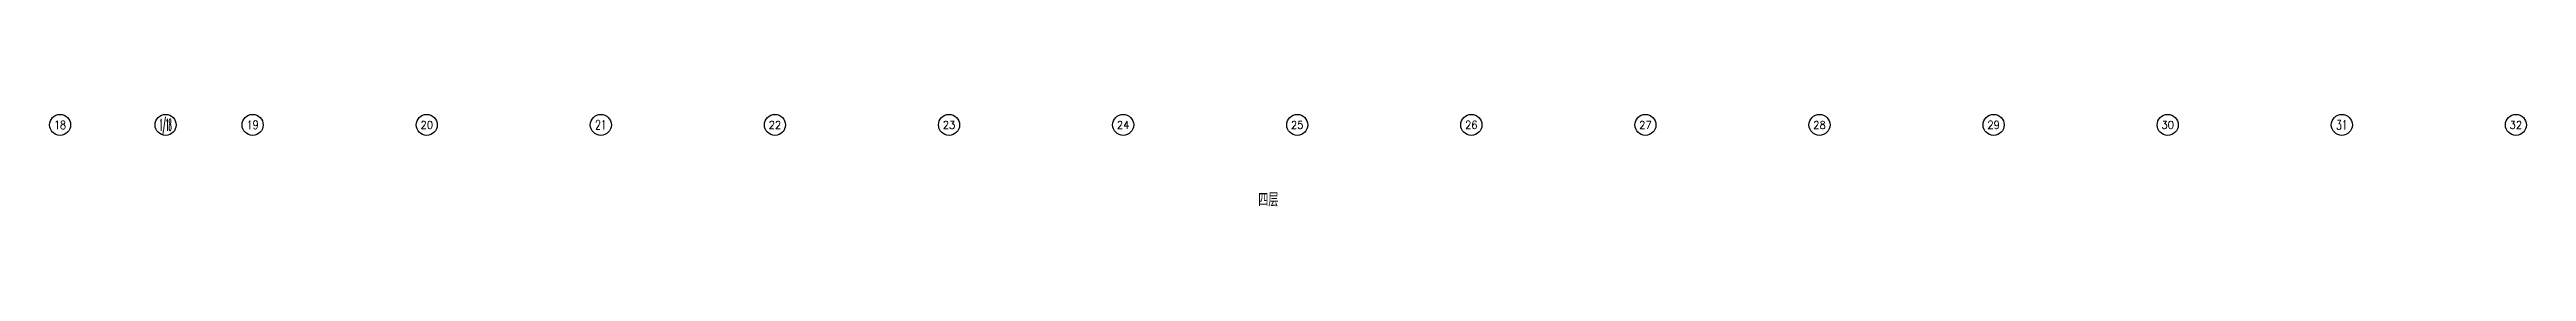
# Model space of a CAD drawing. Header units: millimetres. Extents: x -59809 to 114535, y 156 to 28464.
# Drawn here: x 5629 to 99529, y 156 to 3664 of the extents above; entities that cross this region are included whole.
import ezdxf
from ezdxf.enums import TextEntityAlignment as Align

# ---------------------------------------------------------------- set-up
doc = ezdxf.new("R2010")
doc.units = ezdxf.units.MM
for name, color, linetype in [('AXIS', 3, 'Continuous'), ('AXIS_TEXT', 7, 'Continuous'), ('PUB_TEXT', 7, 'Continuous')]:
    doc.layers.add(name, color=color, linetype=linetype)
doc.styles.add('_TCH_AXIS', font='COMPLEX', dxfattribs={"bigfont": 'GBCBIG'})
doc.styles.add('COMPLEX', font='COMPLEX')
doc.styles.get("Standard").update_dxf_attribs({"font": 'txt', "bigfont": 'gbcbig.shx'})

msp = doc.modelspace()

# ---------------------------------------------------------------- texts
at = {"layer": 'PUB_TEXT'}
msp.add_text('四层', height=510.64, dxfattribs=at).set_placement((51450.3, 161.2))

# ---------------------------------------------------------------- blocks, each defined once
blk = doc.blocks.new('_AXISO')
blk.add_circle((0, 0), 0.5)
at = {"layer": 'AXIS_TEXT', "style": 'COMPLEX', "width": 1.041667}
blk.add_attdef('A', text='', height=0.56, dxfattribs=at).set_placement((-0.25, -0.28), (0.25, -0.28), align=Align.FIT)

# ---------------------------------------------------------------- block references
at = {"layer": 'AXIS'}
ref = msp.add_blockref('_AXISO', (6029.3, 3263.7), dxfattribs=dict(at, xscale=800, yscale=800, zscale=800))
ref.add_attrib('A', '18', dxfattribs={"layer": 'AXIS_TEXT', "height": 321.14, "style": '_TCH_AXIS', "width": 1.034483}).set_placement((5799.9, 3103.1), (6258.6, 3103.1), align=Align.FIT)
ref = msp.add_blockref('_AXISO', (10029.3, 3263.7), dxfattribs=dict(at, xscale=800, yscale=800, zscale=800))
ref.add_attrib('A', '1/18', dxfattribs={"layer": 'AXIS_TEXT', "height": 452.55, "style": '_TCH_AXIS', "width": 0.318182}).set_placement((9803, 3037.4), (10255.5, 3037.4), align=Align.FIT)
ref = msp.add_blockref('_AXISO', (13329.3, 3263.7), dxfattribs=dict(at, xscale=800, yscale=800, zscale=800))
ref.add_attrib('A', '19', dxfattribs={"layer": 'AXIS_TEXT', "height": 328.45, "style": '_TCH_AXIS'}).set_placement((13102.5, 3099.4), (13556, 3099.4), align=Align.FIT)
ref = msp.add_blockref('_AXISO', (19929.3, 3263.7), dxfattribs=dict(at, xscale=800, yscale=800, zscale=800))
ref.add_attrib('A', '20', dxfattribs={"layer": 'AXIS_TEXT', "height": 294.28, "style": '_TCH_AXIS'}).set_placement((19691, 3116.5), (20167.5, 3116.5), align=Align.FIT)
ref = msp.add_blockref('_AXISO', (26529.3, 3263.7), dxfattribs=dict(at, xscale=800, yscale=800, zscale=800))
ref.add_attrib('A', '21', dxfattribs={"layer": 'AXIS_TEXT', "height": 360.19, "style": '_TCH_AXIS', "width": 0.862069}).set_placement((26314.9, 3083.6), (26743.7, 3083.6), align=Align.FIT)
ref = msp.add_blockref('_AXISO', (33129.3, 3263.7), dxfattribs=dict(at, xscale=800, yscale=800, zscale=800))
ref.add_attrib('A', '22', dxfattribs={"layer": 'AXIS_TEXT', "height": 294.28, "style": '_TCH_AXIS'}).set_placement((32891, 3116.5), (33367.5, 3116.5), align=Align.FIT)
ref = msp.add_blockref('_AXISO', (39729.3, 3263.7), dxfattribs=dict(at, xscale=800, yscale=800, zscale=800))
ref.add_attrib('A', '23', dxfattribs={"layer": 'AXIS_TEXT', "height": 294.28, "style": '_TCH_AXIS'}).set_placement((39491, 3116.5), (39967.5, 3116.5), align=Align.FIT)
ref = msp.add_blockref('_AXISO', (46329.3, 3263.7), dxfattribs=dict(at, xscale=800, yscale=800, zscale=800))
ref.add_attrib('A', '24', dxfattribs={"layer": 'AXIS_TEXT', "height": 288.12, "style": '_TCH_AXIS', "width": 0.972222}).set_placement((46089.2, 3119.6), (46569.4, 3119.6), align=Align.FIT)
ref = msp.add_blockref('_AXISO', (52929.3, 3263.7), dxfattribs=dict(at, xscale=800, yscale=800, zscale=800))
ref.add_attrib('A', '25', dxfattribs={"layer": 'AXIS_TEXT', "height": 294.28, "style": '_TCH_AXIS'}).set_placement((52691, 3116.5), (53167.5, 3116.5), align=Align.FIT)
ref = msp.add_blockref('_AXISO', (59529.3, 3263.7), dxfattribs=dict(at, xscale=800, yscale=800, zscale=800))
ref.add_attrib('A', '26', dxfattribs={"layer": 'AXIS_TEXT', "height": 300.65, "style": '_TCH_AXIS', "width": 0.970588}).set_placement((59293, 3113.3), (59765.5, 3113.3), align=Align.FIT)
ref = msp.add_blockref('_AXISO', (66129.3, 3263.7), dxfattribs=dict(at, xscale=800, yscale=800, zscale=800))
ref.add_attrib('A', '27', dxfattribs={"layer": 'AXIS_TEXT', "height": 294.28, "style": '_TCH_AXIS'}).set_placement((65891, 3116.5), (66367.5, 3116.5), align=Align.FIT)
ref = msp.add_blockref('_AXISO', (72729.3, 3263.7), dxfattribs=dict(at, xscale=800, yscale=800, zscale=800))
ref.add_attrib('A', '28', dxfattribs={"layer": 'AXIS_TEXT', "height": 294.28, "style": '_TCH_AXIS'}).set_placement((72491, 3116.5), (72967.5, 3116.5), align=Align.FIT)
ref = msp.add_blockref('_AXISO', (79329.3, 3263.7), dxfattribs=dict(at, xscale=800, yscale=800, zscale=800))
ref.add_attrib('A', '29', dxfattribs={"layer": 'AXIS_TEXT', "height": 300.65, "style": '_TCH_AXIS', "width": 0.970588}).set_placement((79093, 3113.3), (79565.5, 3113.3), align=Align.FIT)
ref = msp.add_blockref('_AXISO', (85929.3, 3263.7), dxfattribs=dict(at, xscale=800, yscale=800, zscale=800))
ref.add_attrib('A', '30', dxfattribs={"layer": 'AXIS_TEXT', "height": 294.28, "style": '_TCH_AXIS', "width": 1.030303}).set_placement((85691, 3116.5), (86167.5, 3116.5), align=Align.FIT)
ref = msp.add_blockref('_AXISO', (92529.3, 3263.7), dxfattribs=dict(at, xscale=800, yscale=800, zscale=800))
ref.add_attrib('A', '31', dxfattribs={"layer": 'AXIS_TEXT', "height": 360.19, "style": '_TCH_AXIS', "width": 0.892857}).set_placement((92314.9, 3083.6), (92743.7, 3083.6), align=Align.FIT)
ref = msp.add_blockref('_AXISO', (99129.3, 3263.7), dxfattribs=dict(at, xscale=800, yscale=800, zscale=800))
ref.add_attrib('A', '32', dxfattribs={"layer": 'AXIS_TEXT', "height": 294.28, "style": '_TCH_AXIS', "width": 1.030303}).set_placement((98891, 3116.5), (99367.5, 3116.5), align=Align.FIT)

msp.set_redraw_order([(e.dxf.handle, doc.entitydb.next_handle()) for e in msp.query("TEXT MTEXT ATTDEF DIMENSION ARC_DIMENSION")])  # texts and dimensions are drawn at this point

doc.saveas('drawing.dxf')
